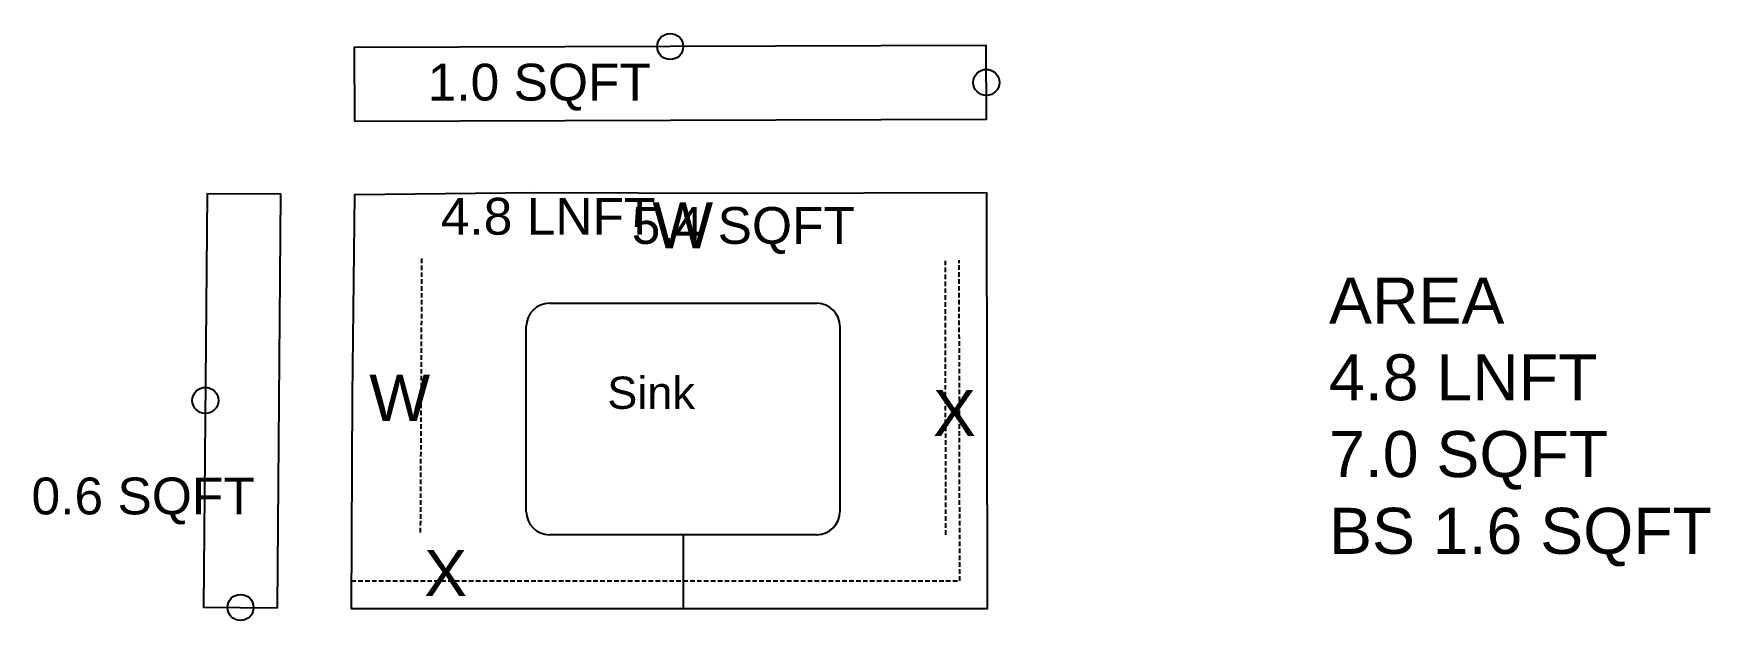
# Model space of a CAD drawing. Extents: x -347 to 953, y -714 to 758.
# Drawn here: x -283 to -192.1, y -368.3 to -336.4 of the extents above; entities that cross this region are included whole.
import ezdxf
from ezdxf.enums import TextEntityAlignment as Align

# ---------------------------------------------------------------- set-up
doc = ezdxf.new("R2010")
doc.units = 0
doc.header["$MEASUREMENT"] = 0
doc.linetypes.add('DASHED', pattern=[0.75, 0.5, -0.25])
doc.layers.get('0').update_dxf_attribs({"linetype": 'CONTINUOUS'})
for name, color, linetype in [('_CURVE', 7, 'CONTINUOUS'), ('BACK_SPLASH', 211, 'CONTINUOUS'), ('BLUE_BLUE', 5, 'CONTINUOUS'), ('GREEN_TEXT', 90, 'CONTINUOUS'), ('ORANGE_CABS', 30, 'DASHED'), ('RED_WALL', 1, 'CONTINUOUS')]:
    doc.layers.add(name, color=color, linetype=linetype)
doc.styles.add('Model Text', font='arial.ttf', dxfattribs={"height": 2})
doc.styles.get("Standard").update_dxf_attribs({"font": 'arial.ttf'})

msp = doc.modelspace()

# ---------------------------------------------------------------- texts
at = {"linetype": 'Continuous', "char_height": 2, "attachment_point": 5, "style": 'Model Text'}
for s, insert in [('1.0 SQFT', (-255.56632, -339.298342)), ('4.8 LNFT', (-255.091361, -346.320318)), ('5.4 SQFT', (-244.503381, -347.080013)), ('0.6 SQFT', (-277.048018, -361.766564))]:
    msp.add_mtext(s, dxfattribs=dict(at, insert=insert))
at = {"linetype": 'Continuous', "insert": (-212.742233, -349.631814), "char_height": 2.5, "attachment_point": 1, "style": 'Model Text'}
msp.add_mtext_dynamic_manual_height_columns('{\\C3;AREA\\P}4.8 LNFT\\P7.0 SQFT{\\C3;\\P\\C6;BS 1.6 SQFT}', width=29.66556514, gutter_width=10, heights=[0], dxfattribs=at)
at = {"layer": 'GREEN_TEXT', "color": 90}
for s, height, p in [('W', 2.5, (-249.436616, -345.545145)), ('W', 2.5, (-264.785552, -354.912609)), ('Sink', 1.75, (-251.882182, -355.011077)), ('X', 2.5, (-234.219856, -355.737429)), ('X', 2.5, (-261.810284, -364.424518))]:
    msp.add_text(s, height=height, dxfattribs=at).set_placement(p, align=Align.TOP_LEFT)

# ---------------------------------------------------------------- linework, layer by layer
at = {"color": 3, "linetype": 'Continuous'}
for centre in [(-248.469179, -337.0922), (-231.324226, -339.037685), (-273.675642, -356.303875), (-271.769302, -367.544468)]:
    msp.add_circle(centre, 0.707983, dxfattribs=at)
at = {"layer": '_CURVE', "color": 4, "linetype": 'Continuous'}
for p, q in [((-255.020218, -351.031997), (-240.520218, -351.031997)), ((-256.270218, -362.344497), (-256.270218, -352.281997)), ((-239.270218, -352.281997), (-239.270218, -362.344497)), ((-240.520218, -363.594497), (-255.020218, -363.594497))]:
    msp.add_line(p, q, dxfattribs=at)
for centre, start, end in [((-255.020218, -352.281997), 90, 180), ((-240.520218, -352.281997), 0, 90), ((-255.020218, -362.344497), 180, 270), ((-240.520218, -362.344497), 270, 0)]:
    msp.add_arc(centre, 1.25, start, end, dxfattribs=at)
at = {"layer": 'BACK_SPLASH', "color": 211}
for points in [[(-265.595051, -341.146684), (-231.317866, -341.037675), (-231.330587, -337.037695), (-265.607771, -337.146704)], [(-269.769372, -367.561144), (-269.582191, -345.11331), (-273.582052, -345.079957), (-273.769233, -367.527792)]]:
    msp.add_lwpolyline(points, close=True, dxfattribs=at)
at = {"layer": 'BLUE_BLUE', "color": 5}
msp.add_lwpolyline([(-255.757654, -345.040928), (-265.58233, -345.146663), (-265.719349, -356.02925), (-265.769511, -367.594497), (-231.26049, -367.594497), (-231.305145, -345.037655), (-244.631512, -345.077097)], close=True, dxfattribs=at)
at = {"layer": 'ORANGE_CABS', "color": 30, "linetype": 'DASHED', "ltscale": 0.5}
for p, q in [((-261.947033, -348.60077), (-262.022022, -363.594497)), ((-233.518413, -363.594497), (-233.547916, -348.691597)), ((-232.763464, -366.094497), (-232.797918, -348.690112)), ((-265.763005, -366.094497), (-232.763464, -366.094497))]:
    msp.add_line(p, q, dxfattribs=at)
at = {"layer": 'RED_WALL', "color": 1}
msp.add_line((-247.770218, -363.594497), (-247.770218, -367.594497), dxfattribs=at)

msp.set_redraw_order([(e.dxf.handle, doc.entitydb.next_handle()) for e in msp.query("TEXT MTEXT ATTDEF DIMENSION ARC_DIMENSION")])  # texts and dimensions are drawn at this point

doc.saveas('drawing.dxf')
